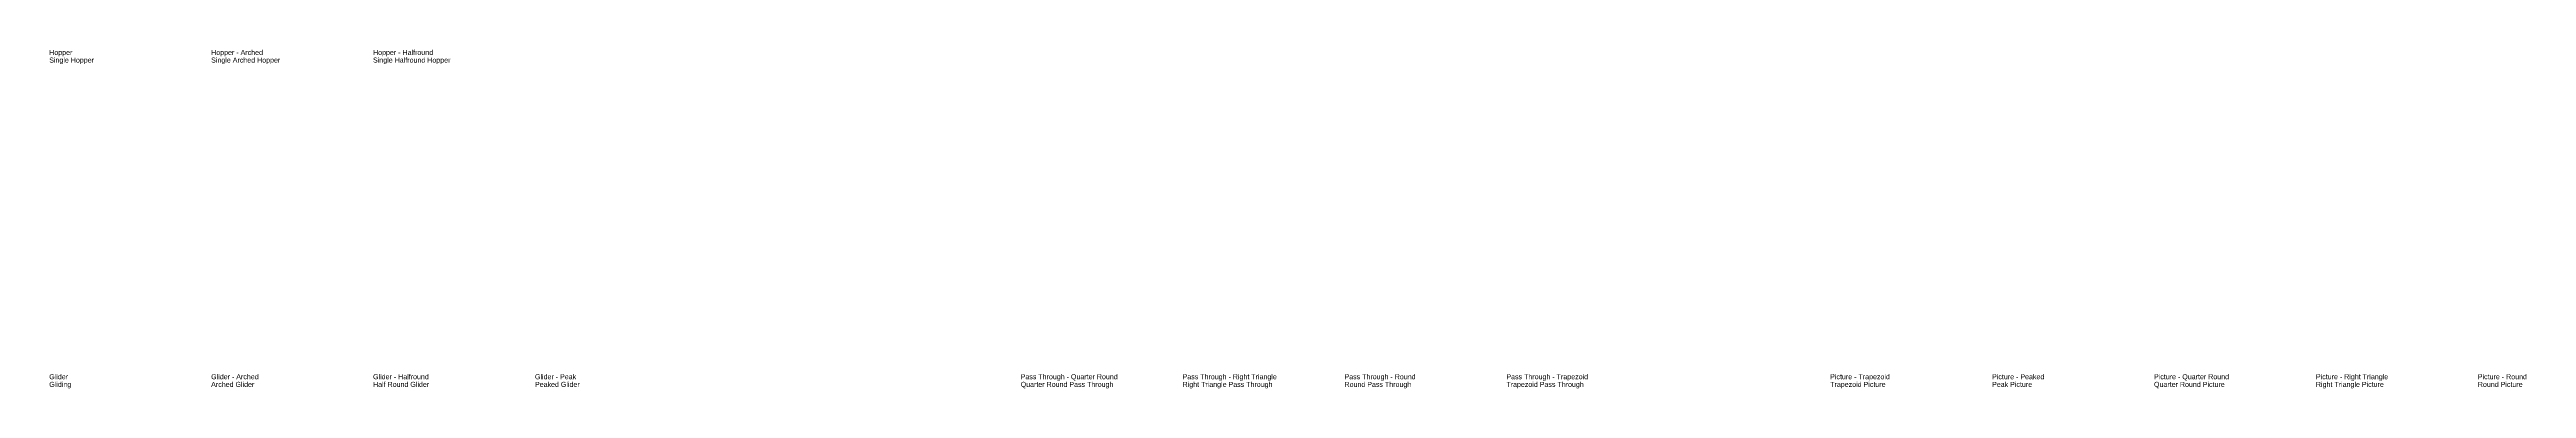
# Model space of a CAD drawing. Header units: inches. Extents: x 2 to 3369, y -111 to 1166.
# Drawn here: x 2 to 2205, y 865 to 1166 of the extents above; entities that cross this region are included whole.
import ezdxf

# ---------------------------------------------------------------- set-up
doc = ezdxf.new("R2010")
doc.units = ezdxf.units.IN
doc.header["$LTSCALE"] = 0.5
doc.header["$MEASUREMENT"] = 0
doc.styles.add('Titles', font='arial.ttf', dxfattribs={"width": 0.75})

msp = doc.modelspace()

# ---------------------------------------------------------------- texts
at = {"style": 'Titles'}
for s, p in [('Single Hopper', (1.7, 1154.7)), ('Hopper', (1.7, 1161.5)), ('Single Arched Hopper', (145.7, 1154.7)), ('Hopper - Arched', (145.7, 1161.5)), ('Single Halfround Hopper', (289.7, 1154.7)), ('Hopper - Halfround', (289.7, 1161.5)), ('Glider', (1.7, 873.5)), ('Gliding ', (1.7, 866.7)), ('Arched Glider ', (145.7, 866.7)), ('Glider - Arched', (145.7, 873.5)), ('Glider - Halfround', (289.7, 873.5)), ('Half Round Glider ', (289.7, 866.7)), ('Glider - Peak', (433.7, 873.5)), ('Peaked Glider ', (433.7, 866.7)), ('Quarter Round Pass Through ', (865.7, 866.7)), ('Pass Through - Quarter Round', (865.7, 873.5)), ('Pass Through - Right Triangle', (1009.7, 873.5)), ('Right Triangle Pass Through ', (1009.7, 866.7)), ('Pass Through - Round', (1153.7, 873.5)), ('Round Pass Through ', (1153.7, 866.7)), ('Trapezoid Pass Through ', (1297.7, 866.7)), ('Pass Through - Trapezoid', (1297.7, 873.5)), ('Trapezoid Picture ', (1585.7, 866.7)), ('Picture - Trapezoid', (1585.7, 873.5)), ('Picture - Peaked', (1729.7, 873.5)), ('Peak Picture ', (1729.7, 866.7)), ('Quarter Round Picture ', (1873.7, 866.7)), ('Picture - Quarter Round', (1873.7, 873.5)), ('Picture - Right Triangle', (2017.7, 873.5)), ('Right Triangle Picture ', (2017.7, 866.7)), ('Picture - Round', (2161.7, 873.5)), ('Round Picture ', (2161.7, 866.7))]:
    msp.add_text(s, height=4.5, dxfattribs=at).set_placement(p)

doc.saveas('drawing.dxf')
